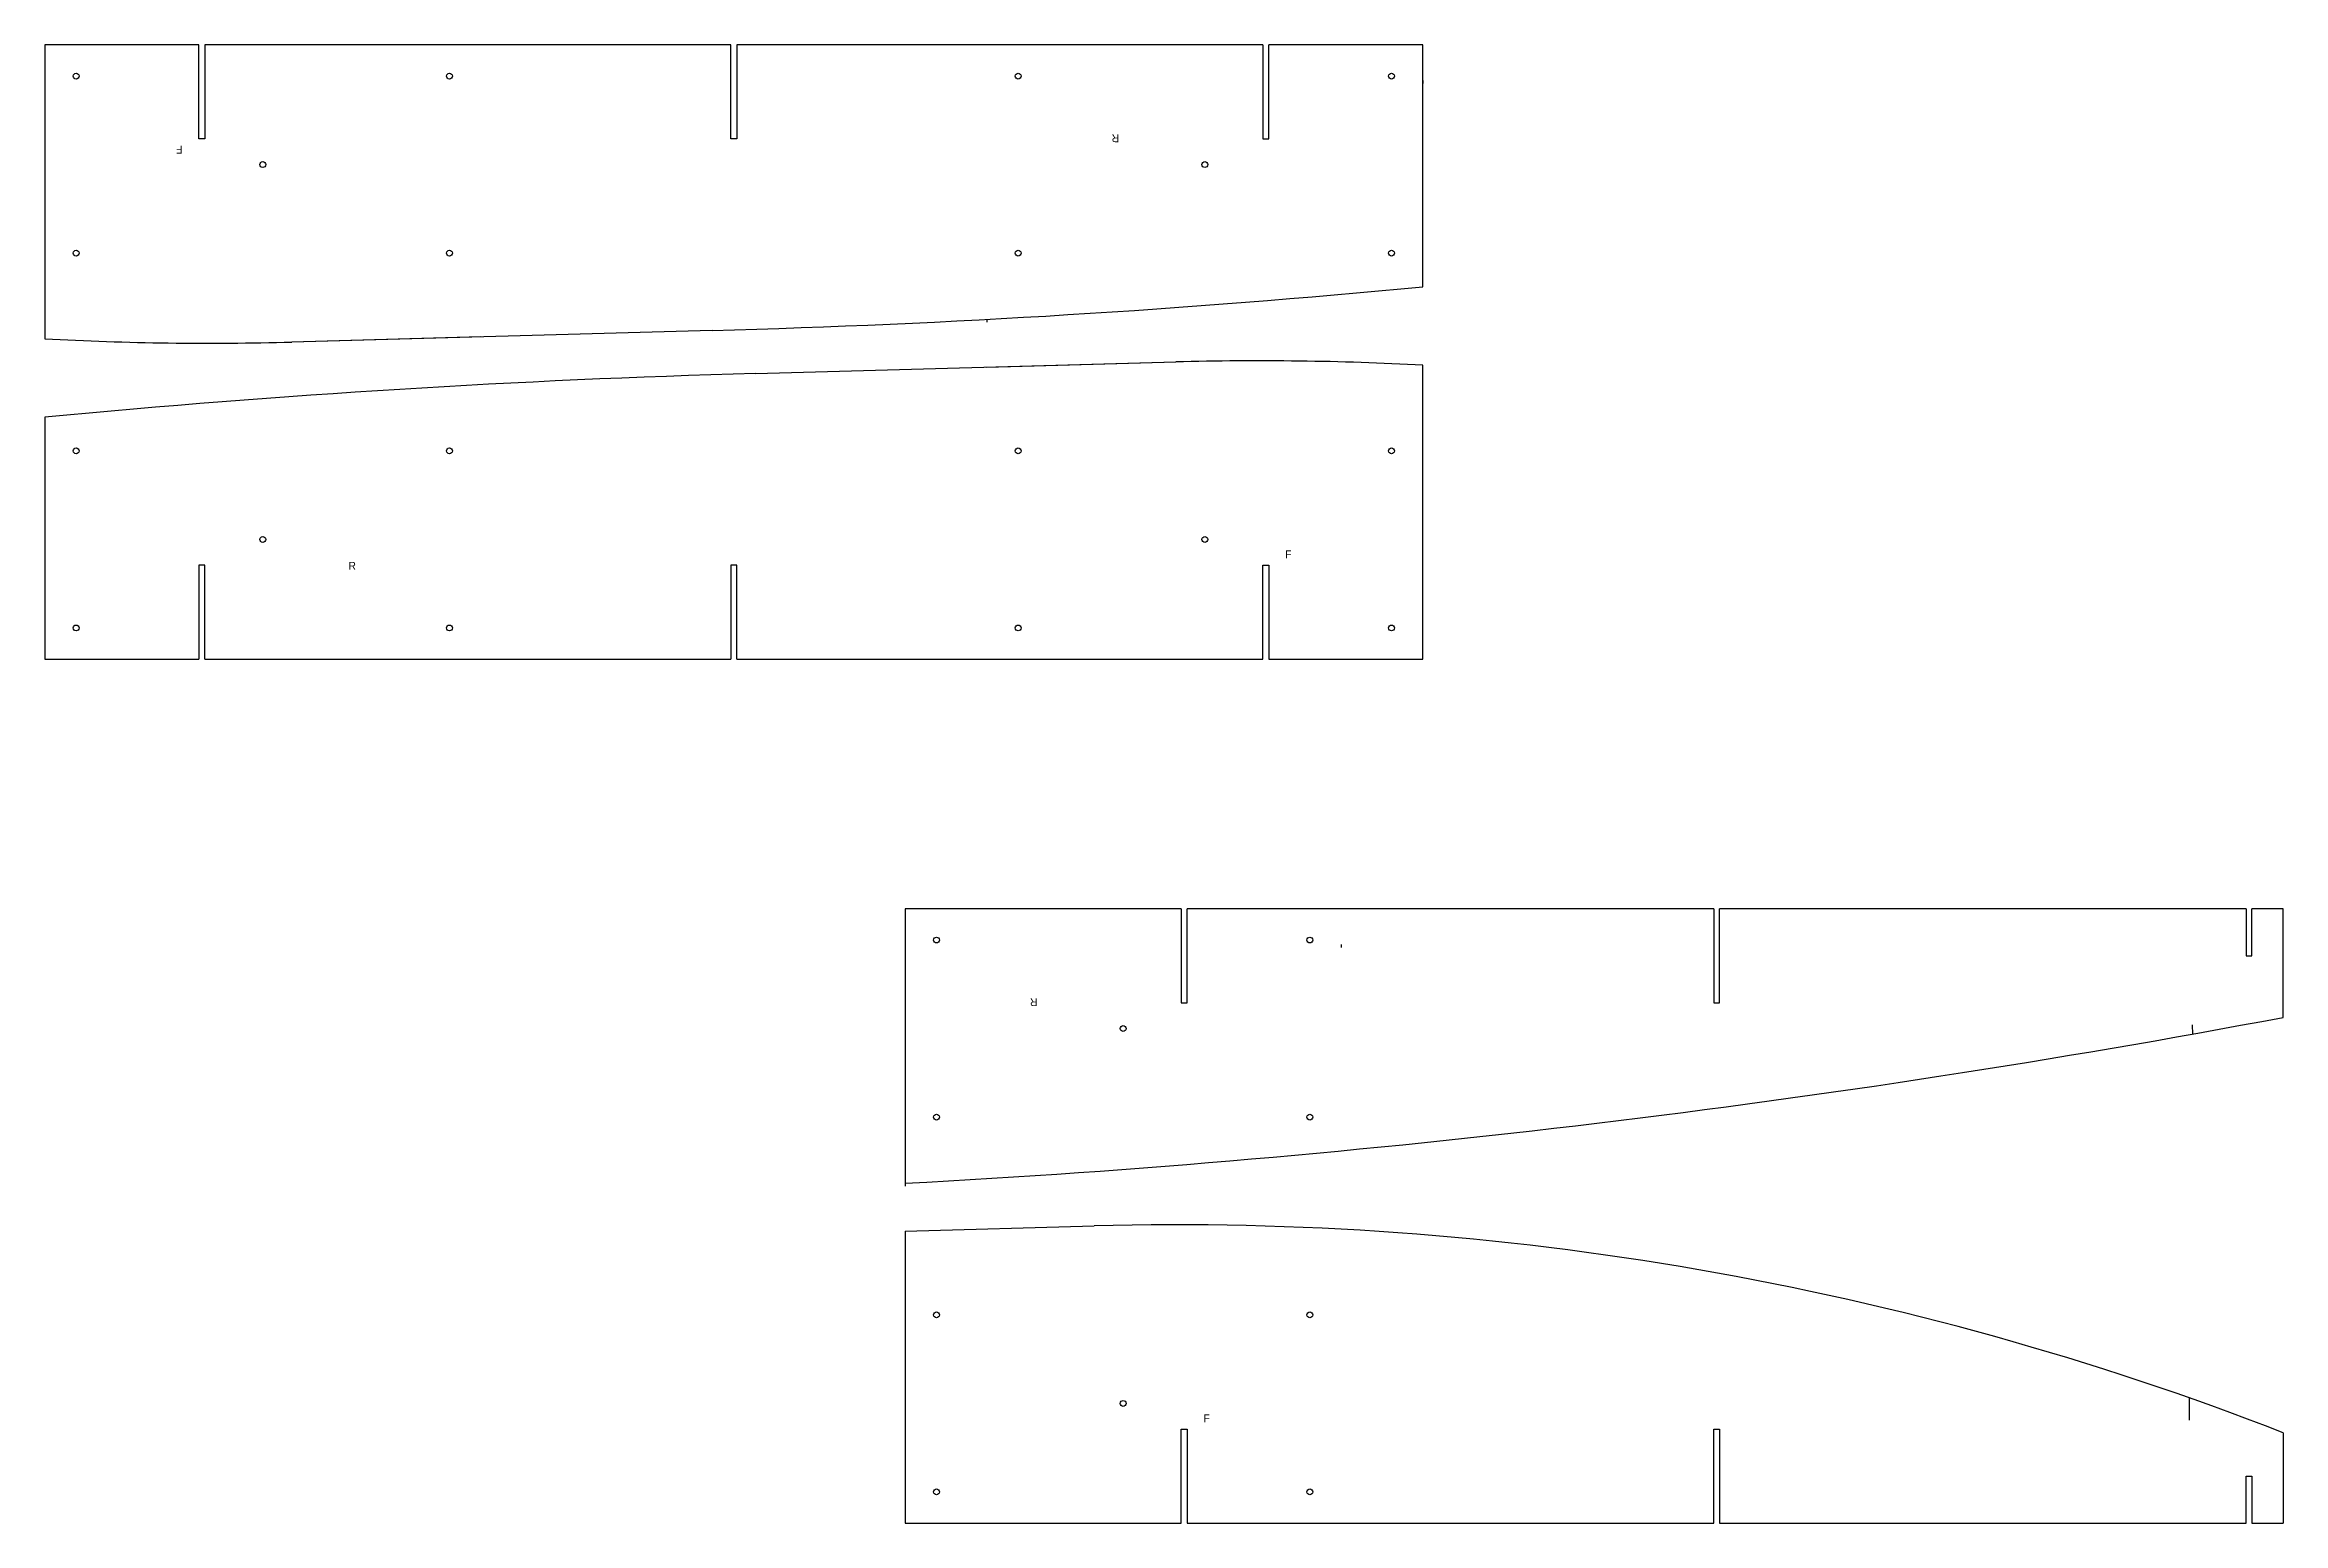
# Model space of a CAD drawing. Header units: inches. Extents: x -269 to 1350, y -37 to 699.
# Drawn here: x 705.3 to 848.2, y 77.9 to 172.3 of the extents above; entities that cross this region are included whole.
import ezdxf

# ---------------------------------------------------------------- set-up
doc = ezdxf.new("R2010")
doc.units = ezdxf.units.IN
doc.header["$MEASUREMENT"] = 0

msp = doc.modelspace()

# ---------------------------------------------------------------- texts
for s, p in [('F', (714.099542, 165.84741)), ('F', (714.099542, 165.84741)), ('R', (773.913154, 166.576613)), ('R', (773.913154, 166.576613)), ('R', (768.697439, 111.403427)), ('R', (768.697439, 111.403427))]:
    msp.add_text(s, height=0.5, rotation=180).set_placement(p)
for s, p in [('R', (724.691592, 138.775962)), ('R', (724.691592, 138.775962)), ('F', (784.505203, 139.505164)), ('F', (784.505203, 139.505164)), ('F', (779.289489, 84.331979)), ('F', (779.289489, 84.331979))]:
    msp.add_text(s, height=0.5).set_placement(p)

# ---------------------------------------------------------------- linework, layer by layer
at = {"color": 7, "linetype": 'Continuous', "lineweight": 25}
for p, q in [((747.92316, 154.051219), (721.08291, 153.313233)), ((733.143198, 153.644836), (721.08291, 153.313233)), ((750.681585, 151.301355), (777.521835, 152.039342)), ((765.461548, 151.707738), (777.521835, 152.039342)), ((842.46353, 109.123675), (842.447238, 109.716191)), ((760.245833, 96.534553), (772.306121, 96.866156)), ((760.245833, 96.534553), (772.306121, 96.866156)), ((842.245833, 85.887476), (842.245833, 84.464732)), ((848.245833, 83.660769), (848.245833, 77.882528))]:
    msp.add_line(p, q, dxfattribs=at)
for points in [[(715.143198, 172.296861), (705.302373, 172.296861)], [(715.143198, 172.296861), (705.302373, 172.296861), (705.302373, 153.520469)], [(715.513198, 172.296861), (715.513198, 166.296861), (715.143198, 166.296861), (715.143198, 172.296861)], [(733.143198, 172.296861), (715.513198, 172.296861)], [(749.117373, 172.296861), (715.513198, 172.296861)], [(749.487373, 172.296861), (749.487373, 166.296861), (749.117373, 166.296861), (749.117373, 172.296861)], [(783.091548, 172.296861), (749.487373, 172.296861)], [(783.091548, 172.296861), (765.461548, 172.296861)], [(783.091548, 172.296861), (783.091548, 166.296861), (783.461548, 166.296861), (783.461548, 172.296861)], [(793.302373, 156.84114), (793.302373, 172.296861), (783.461548, 172.296861)], [(793.302373, 172.296861), (783.461548, 172.296861)], [(793.302373, 170.006208), (793.302373, 169.827733)], [(793.302373, 170.006208), (793.302373, 169.827733)], [(765.461548, 154.763316), (765.461548, 154.584841)], [(765.461548, 154.763316), (765.461548, 154.584841)], [(783.461548, 133.055714), (793.302373, 133.055714), (793.302373, 151.832105)], [(705.302373, 148.511435), (705.302373, 133.055714), (715.143198, 133.055714)], [(715.513198, 133.055714), (715.513198, 139.055714), (715.143198, 139.055714), (715.143198, 133.055714)], [(749.487373, 133.055714), (749.487373, 139.055714), (749.117373, 139.055714), (749.117373, 133.055714)], [(783.091548, 133.055714), (783.091548, 139.055714), (783.461548, 139.055714), (783.461548, 133.055714)], [(705.302373, 133.055714), (715.143198, 133.055714)], [(715.513198, 133.055714), (733.143198, 133.055714)], [(715.513198, 133.055714), (749.117373, 133.055714)], [(749.487373, 133.055714), (783.091548, 133.055714)], [(765.461548, 133.055714), (783.091548, 133.055714)], [(783.461548, 133.055714), (793.302373, 133.055714)], [(777.875833, 117.123675), (760.245833, 117.123675)], [(777.875833, 117.123675), (760.245833, 117.123675), (760.245833, 99.411655)], [(777.875833, 117.123675), (777.875833, 111.123675), (778.245833, 111.123675), (778.245833, 117.123675)], [(788.086658, 117.123675), (778.245833, 117.123675)], [(811.875833, 117.123675), (778.245833, 117.123675)], [(811.875833, 117.123675), (811.875833, 111.123675), (812.245833, 111.123675), (812.245833, 117.123675)], [(845.875833, 117.123675), (812.245833, 117.123675)], [(845.875833, 117.123675), (845.875833, 114.123675), (846.245833, 114.123675), (846.245833, 117.123675)], [(848.245833, 110.185392), (848.245833, 117.123675), (846.245833, 117.123675)], [(788.086658, 114.833023), (788.086658, 114.654548)], [(788.086658, 114.833023), (788.086658, 114.654548)], [(760.245833, 96.534553), (760.245833, 77.882528), (777.875833, 77.882528)], [(777.875833, 77.882528), (777.875833, 83.882528), (778.245833, 83.882528), (778.245833, 77.882528)], [(811.875833, 77.882528), (811.875833, 83.882528), (812.245833, 83.882528), (812.245833, 77.882528)], [(845.875833, 77.882528), (845.875833, 80.882528), (846.245833, 80.882528), (846.245833, 77.882528)], [(760.245833, 77.882528), (777.875833, 77.882528)], [(778.245833, 77.882528), (788.086658, 77.882528)], [(778.245833, 77.882528), (811.875833, 77.882528)], [(812.245833, 77.882528), (845.875833, 77.882528)], [(846.245833, 77.882528), (848.245833, 77.882528)]]:
    msp.add_lwpolyline(points)
for centre in [(707.302373, 170.296861), (707.302373, 170.296861), (731.143198, 170.296861), (731.143198, 170.296861), (767.461548, 170.296861), (767.461548, 170.296861), (791.302373, 170.296861), (791.302373, 170.296861), (719.222785, 164.644624), (719.222785, 164.644624), (779.38196, 164.644624), (779.38196, 164.644624), (707.302373, 158.992388), (707.302373, 158.992388), (731.143198, 158.992388), (731.143198, 158.992388), (767.461548, 158.992388), (767.461548, 158.992388), (791.302373, 158.992388), (791.302373, 158.992388), (707.302373, 146.360186), (707.302373, 146.360186), (731.143198, 146.360186), (731.143198, 146.360186), (767.461548, 146.360186), (767.461548, 146.360186), (791.302373, 146.360186), (791.302373, 146.360186), (719.222785, 140.70795), (719.222785, 140.70795), (779.38196, 140.70795), (779.38196, 140.70795), (707.302373, 135.055714), (707.302373, 135.055714), (731.143198, 135.055714), (731.143198, 135.055714), (767.461548, 135.055714), (767.461548, 135.055714), (791.302373, 135.055714), (791.302373, 135.055714), (762.245833, 115.123675), (762.245833, 115.123675), (786.086658, 115.123675), (786.086658, 115.123675), (774.166246, 109.471439), (774.166246, 109.471439), (762.245833, 103.819203), (762.245833, 103.819203), (786.086658, 103.819203), (786.086658, 103.819203), (762.245833, 91.187001), (762.245833, 91.187001), (786.086658, 91.187001), (786.086658, 91.187001), (774.166246, 85.534765), (774.166246, 85.534765), (762.245833, 79.882528), (762.245833, 79.882528), (786.086658, 79.882528), (786.086658, 79.882528)]:
    msp.add_circle(centre, 0.1875)
for centre, radius, start, end in [((729.496582, 824.217943), 670.42, 271.574980049, 275.461269184), ((715.74214, 347.554751), 194.314928, 266.92024309, 271.57498005), ((782.862605, -42.202177), 194.314928, 86.92024309, 91.57498005), ((782.862605, -42.202177), 194.314928, 86.92024309, 91.57498005), ((769.108163, -518.865368), 670.42, 91.574980049, 95.461269184), ((724.280868, 769.044757), 670.42, 273.07513256, 280.655676815), ((777.646891, -97.375362), 194.314928, 68.69563081, 91.57498005)]:
    msp.add_arc(centre, radius, start, end, dxfattribs=at)

msp.set_redraw_order([(e.dxf.handle, doc.entitydb.next_handle()) for e in msp.query("TEXT MTEXT ATTDEF DIMENSION ARC_DIMENSION")])  # texts and dimensions are drawn at this point

doc.saveas('drawing.dxf')
